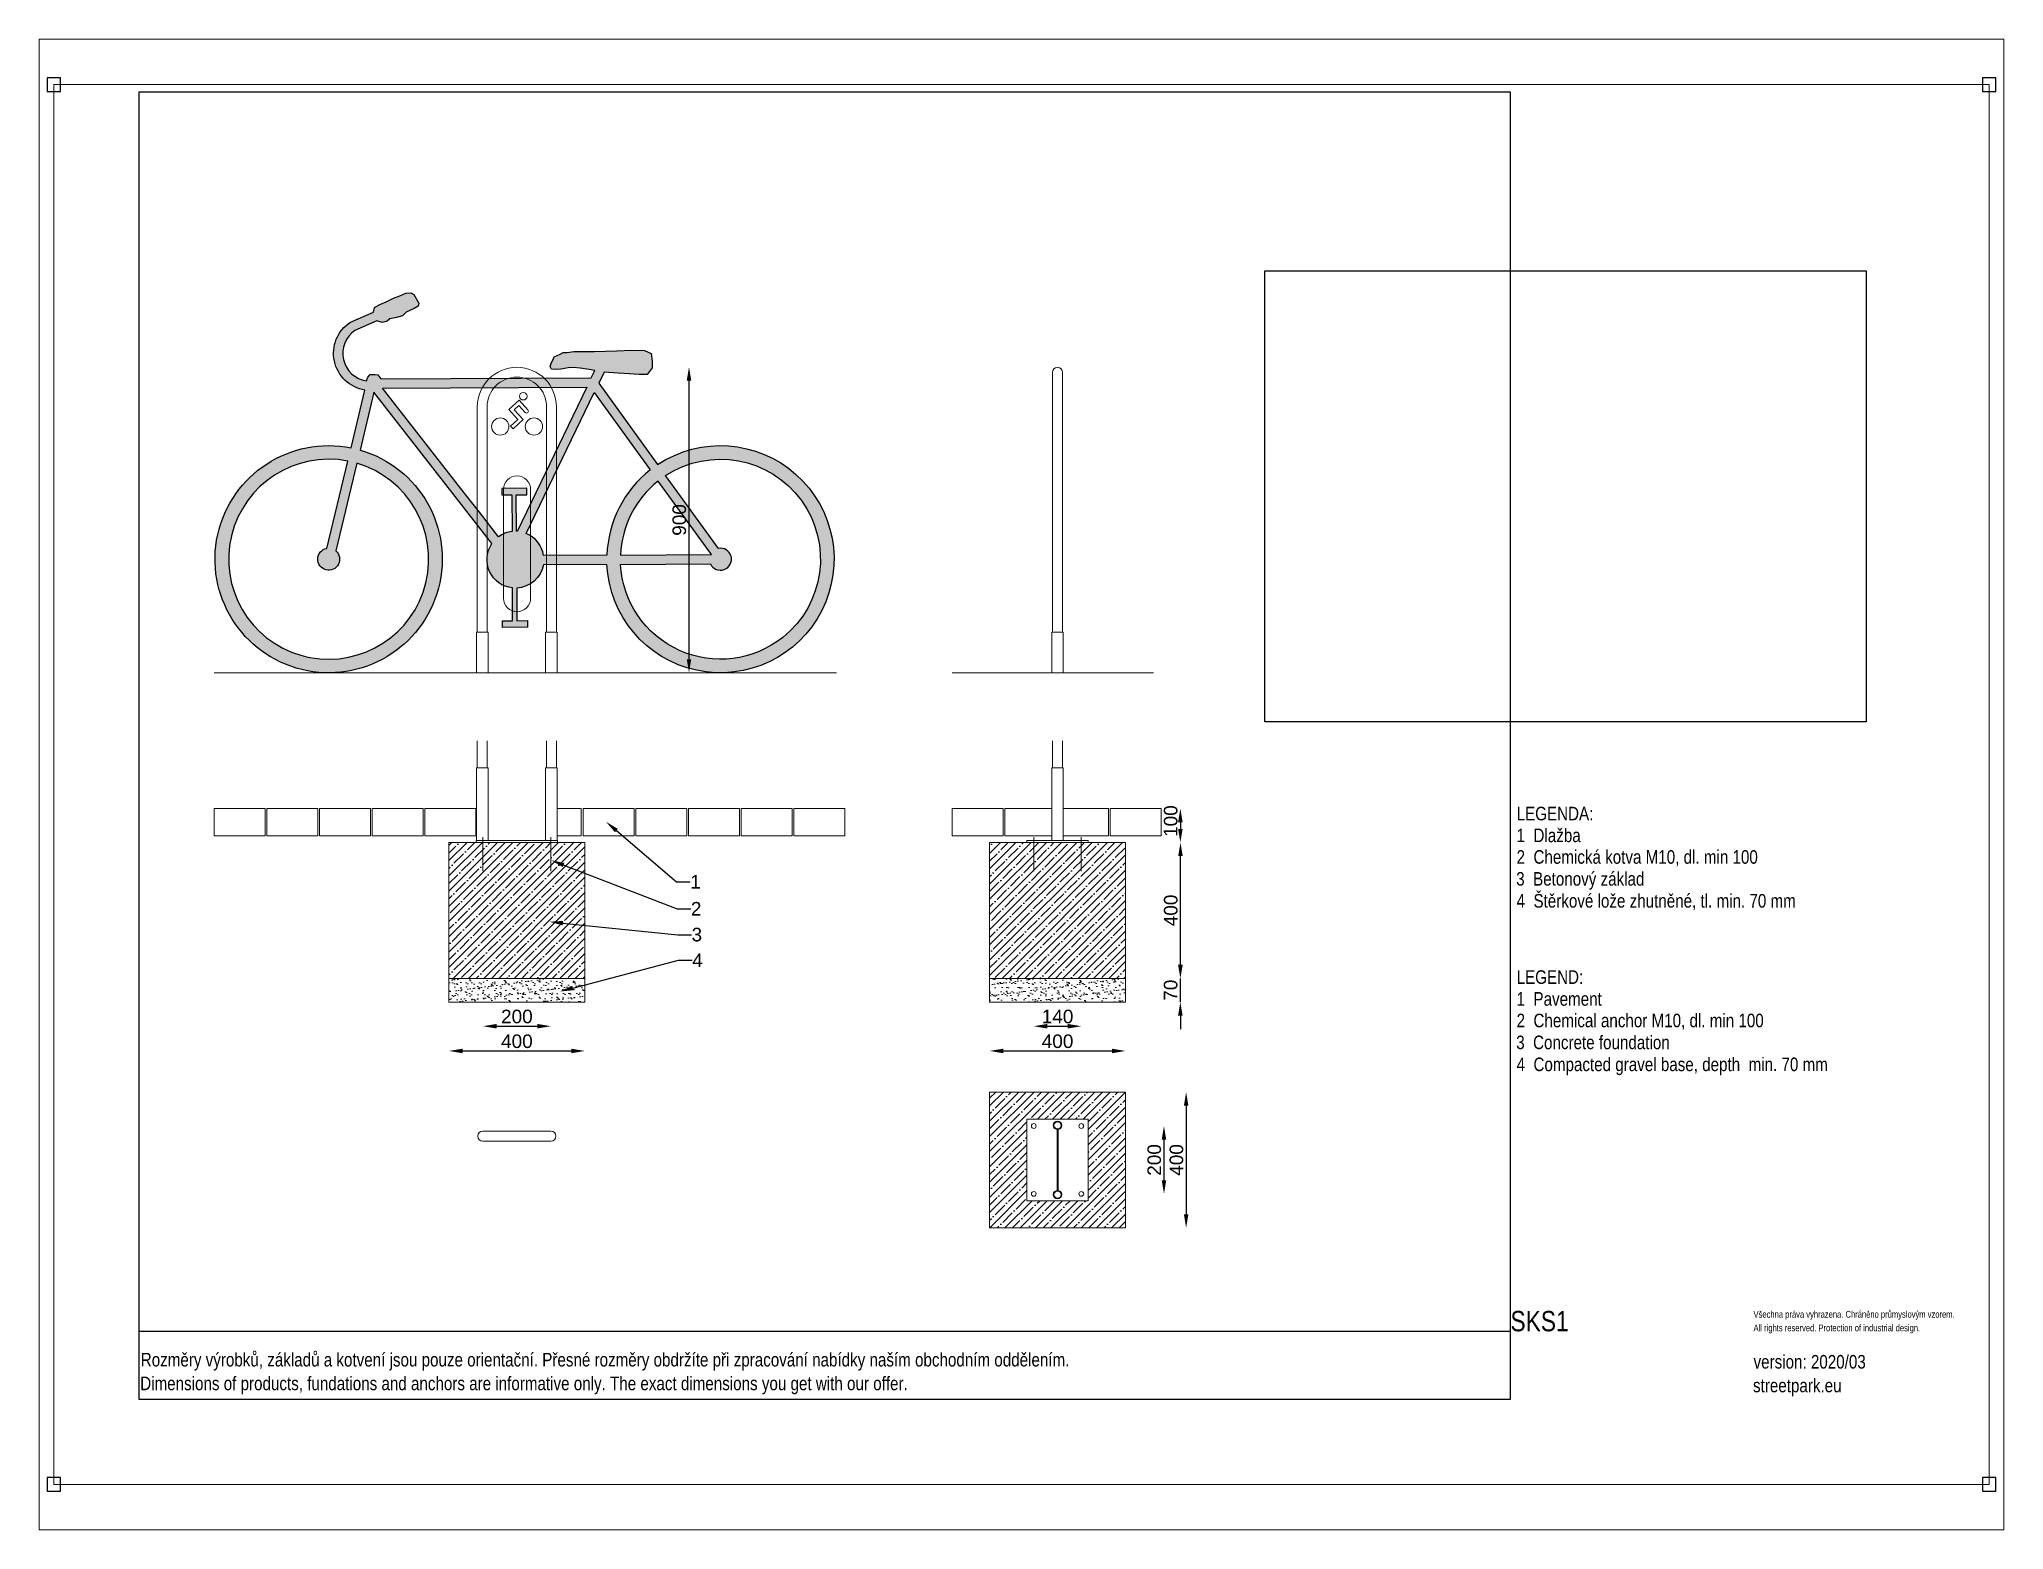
# Paper-space layout 'Rozvržení1' of a CAD drawing. Header units: millimetres. Extents: x 26 to 231, y 20 to 176.
# The model-space entities are those that its viewports show. They can reach past a viewport. Long polylines and large blocks are cut down to what shows.
import ezdxf
from ezdxf import colors
from ezdxf.entities.mleader import LeaderData, LeaderLine
from ezdxf.math import Vec2, Vec3

# ---------------------------------------------------------------- set-up
doc = ezdxf.new("R2010")
doc.units = ezdxf.units.MM
doc.linetypes.add('ACAD_ISO10W100', pattern=[18.5, 12, -3, 0.5, -3])
doc.linetypes.add('INCONTINUOUS', pattern=[200000.001, 200000, -0.001])
for name, color, linetype in [('KOTY', 3, 'INCONTINUOUS'), ('OBRYSOVA', 7, 'Continuous'), ('OSY', 1, 'ACAD_ISO10W100'), ('POSTAVY ATD', 8, 'Continuous'), ('SRAFY', 30, 'Continuous')]:
    doc.layers.add(name, color=color, linetype=linetype)
doc.layers.add('Nekreslit', color=6, linetype='Continuous', plot=False)
doc.styles.add('SEACAD_Arial', font='arial.ttf', dxfattribs={"width": 0.8})
doc.styles.get("Standard").update_dxf_attribs({"font": 'arial.ttf'})
doc.dimstyles.new('PROFI_CSN', dxfattribs={"dimscale": 0, "dimtxt": 3.5, "dimasz": 3, "dimexe": 1, "dimexo": 0, "dimgap": 1.5, "dimtad": 1, "dimlfac": -1, "dimdsep": 46, "dimtxsty": 'Standard', "dimcen": 0, "dimdle": 1, "dimclrd": 256, "dimclre": 256, "dimclrt": 256, "dimadec": 0, "dimazin": 0, "dimtfac": 0.6, "dimtmove": 0, "dimatfit": 1, "dimfxl": 1, "dimtolj": 1, "dimarcsym": 0})
picture_1 = doc.add_image_def('image1.jpg', size_in_pixel=(800, 600))

psp = doc.layouts.new('Rozvržení1')

msp = doc.modelspace()

# ---------------------------------------------------------------- texts
at = {"style": 'SEACAD_Arial', "width": 0.8}
for s, height, p in [('LEGENDA:', 40, (4308.620062416252, 1956.177952311684)), ('1  Dlažba', 40, (4308.620062416252, 1891.921472093403)), ('2  Chemická kotva M10, dl. min 100', 40, (4308.620062416252, 1828.373355836107)), ('3  Betonový základ', 40, (4307.435508482908, 1763.863591275012)), ('4  Štěrkové lože zhutněné, tl. min. 70 mm', 40, (4308.620062416252, 1699.15203143856)), ('LEGEND:', 40, (4308.620062416252, 1474.459940522921)), ('1  Pavement', 40, (4308.620062416252, 1410.20346030464)), ('2  Chemical anchor M10, dl. min 100', 40, (4308.620062416252, 1346.655344047344)), ('3  Concrete foundation', 40, (4307.435508482908, 1282.14557948625)), ('4  Compacted gravel base, depth  min. 70 mm', 40, (4308.620062416252, 1217.434019649797)), ('SKS1', 60, (4290.523373737378, 451.0995227945496)), ('All rights reserved. Protection of industrial design.', 20, (5006.539736065977, 451.0995227945496)), ('Všechna práva vyhrazena. Chráněno průmyslovým vzorem.', 20, (5006.539736065977, 491.0995227945496)), ('Rozměry výrobků, základů a kotvení jsou pouze orientační. Přesné rozměry obdržíte při zpracování nabídky naším obchodním oddělením.', 39.99820820429695, (256.0585751966064, 347.4436869134297)), ('version: 2020/03', 39.99993797590681, (5006.539736065977, 341.2950435743369)), ('Dimensions of products, fundations and anchors are informative only. The exact dimensions you get with our offer.', 39.99820820429695, (254.4430343291388, 277.559876542553)), ('streetpark.eu', 39.99993797590681, (5004.924125332465, 271.408210992302))]:
    msp.add_text(s, height=height, dxfattribs=at).set_placement(p)

# ---------------------------------------------------------------- blocks, each defined once
blk = doc.blocks.new('*D1')
at = {"layer": 'DEFPOINTS', "color": 0, "transparency": 16777216}
for p in [(3156.47192552368, 1490.752611524528), (3318.123273767895, 1490.752611524528), (3156.47192552368, 1420.752611524528)]:
    blk.add_point(p, dxfattribs=at)
at = {"layer": 'KOTY', "color": 7, "lineweight": -2, "transparency": 16777216}
for p, q in [((3318.123273767895, 1530.752611524528), (3318.123273767895, 1570.752611524528)), ((3318.123273767895, 1420.752611524528), (3318.123273767895, 1490.752611524528)), ((3318.123273767895, 1380.752611524528), (3318.123273767895, 1340.752611524528))]:
    blk.add_line(p, q, dxfattribs=at)
at = {"layer": 'KOTY', "color": 7, "transparency": 16777216}
for points in [[(3311.456607101229, 1530.752611524528), (3324.789940434562, 1530.752611524528), (3318.123273767895, 1490.752611524528)], [(3311.456607101229, 1380.752611524528), (3324.789940434562, 1380.752611524528), (3318.123273767895, 1420.752611524528)]]:
    blk.add_solid(points, dxfattribs=at)
at = {"layer": 'KOTY', "color": 7, "lineweight": 13, "transparency": 16777216, "insert": (3289.700354259027, 1455.752611524527), "char_height": 40, "attachment_point": 5, "rotation": 90}
blk.add_mtext('\\A1;70', dxfattribs=at)
blk = doc.blocks.new('A$C6D9C0908')
h = blk.add_hatch(color=9)
edge = h.paths.add_edge_path(flags=16)
edge.add_line((0.5797662458778632, 0.4368549236789931), (0.5792093126426607, 0.5492206691803858))
edge.add_line((0.5792093126426607, 0.5492206691803858), (0.6116596023101692, 0.5493815069182801))
edge.add_line((0.6116596023101692, 0.5493815069182801), (0.611559236776543, 0.5696310544656171))
edge.add_line((0.611559236776543, 0.5696310544656171), (0.5346265274935149, 0.5692497428033221))
edge.add_line((0.5346265274935149, 0.5692497428033221), (0.5347268930923974, 0.5490001950872738))
edge.add_line((0.5347268930923974, 0.5490001950872738), (0.5657187426423889, 0.5491538040400883))
edge.add_line((0.5657187426423889, 0.5491538040400883), (0.5662779087064109, 0.436337570361502))
edge.add_arc((0.5763719036009329, 0.3492602133783281), 0.08766045192734141, 96.61220704954839, 126.5772164029062)
edge.add_line((0.5241345504121, 0.4196563337538919), (0.4650768243111543, 0.4954139222024878))
edge.add_line((0.4650768243111543, 0.4954139222024878), (0.4180492896809938, 0.555739519609233))
edge.add_line((0.4180492896809938, 0.555739519609233), (0.1663967458400748, 0.8785523174312857))
edge.add_line((0.1663967458400748, 0.8785523174312857), (0.7965536467736456, 0.8816756476267074))
edge.add_line((0.7965536467736456, 0.8816756476267074), (0.5821944918749296, 0.4367270773780092))
edge.add_arc((0.5763719036001358, 0.3492602133756972), 0.08766045193025594, 86.19149202146149, 87.78086794365262)
edge = h.paths.add_edge_path(flags=16)
edge.add_arc((3.019355598876672e-12, 0.3506535715733764), 0.3087221941469303, 78.9563822231638, 253.9172492721676)
edge.add_arc((1.843150632119261e-12, 0.3506535715739269), 0.3087221941471334, 253.9172492724057, 259.2222716585527)
edge.add_arc((3.001283249703945e-12, 0.3506535715733931), 0.3087221941468255, 259.2222716583231, 433.6513597298935)
edge.add_line((0.08689956096111473, 0.6468931021295248), (0.02172428525057057, 0.3767313721850769))
edge.add_arc((2.053343606256419e-12, 0.3506535715728085), 0.03394107031801102, -259.99389754581955, 50.20378588387018, ccw=False)
edge.add_line((-0.005897365046166669, 0.3840783728410315), (0.05913765873208376, 0.6536587373361726))
edge = h.paths.add_edge_path(flags=16)
edge.add_line((0.6099381549385043, 0.4302396033690457), (0.8193632406344022, 0.8649464492445986))
edge.add_line((0.8193632406344022, 0.8649464492445986), (0.9922499285862614, 0.6260927665657618))
edge.add_arc((1.209254944930032, 0.3506535715726273), 0.350653571572893, 128.2328391200746, 177.9488520998572)
edge.add_line((0.8588260461981463, 0.3632040373163363), (0.6630670109441326, 0.3622337709050498))
edge.add_arc((0.5763719036011192, 0.3492602133783095), 0.08766045192740136, 8.510916230346785, 67.4858155561655)
edge = h.paths.add_edge_path()
edge.add_line((0.1388699601772032, 1.113680368347786), (0.1413542500233689, 1.127186899948128))
edge.add_line((0.1413542500233689, 1.127186899948128), (0.157530568273728, 1.13711845034959))
edge.add_line((0.157530568273728, 1.13711845034959), (0.1773611243432924, 1.145426216804026))
edge.add_line((0.1773611243432924, 1.145426216804026), (0.1997312917770842, 1.156300630563464))
edge.add_line((0.1997312917770842, 1.156300630563464), (0.219384967885162, 1.163512923428925))
edge.add_line((0.219384967885162, 1.163512923428925), (0.2383039990525049, 1.171816172132594))
edge.add_line((0.2383039990525049, 1.171816172132594), (0.2536130979641484, 1.172804214949792))
edge.add_line((0.2536130979641484, 1.172804214949792), (0.2625686477086902, 1.168287781488516))
edge.add_line((0.2625686477086902, 1.168287781488516), (0.278016088827826, 1.141364285180998))
edge.add_line((0.278016088827826, 1.141364285180998), (0.2762418646968854, 1.131504118330895))
edge.add_line((0.2762418646968854, 1.131504118330895), (0.2636989877348697, 1.124144636765323))
edge.add_line((0.2636989877348697, 1.124144636765323), (0.2395057701243104, 1.113261187181706))
edge.add_line((0.2395057701243104, 1.113261187181706), (0.2278915980842839, 1.102440084649743))
edge.add_line((0.2278915980842839, 1.102440084649743), (0.2089590035961919, 1.096873261718656))
edge.add_line((0.2089590035961919, 1.096873261718656), (0.189291764589484, 1.092397393935244))
edge.add_line((0.189291764589484, 1.092397393935244), (0.1802081617511249, 1.085967222182717))
edge.add_line((0.1802081617511249, 1.085967222182717), (0.1650985470751039, 1.081513944505105))
edge.add_line((0.1650985470751039, 1.081513944505105), (0.1486696368359617, 1.086780866536628))
edge.add_line((0.1486696368359617, 1.086780866536628), (0.08072185482785699, 1.057156287831958))
edge.add_arc((0.1297099201789188, 0.9862647056898076), 0.08617103321567632, 124.6455572951802, 261.1346764512145)
edge.add_line((0.1164298931419125, 0.9011231303734348), (0.1209281292426567, 0.9125216585175622))
edge.add_line((0.1209281292426567, 0.9125216585175622), (0.1277239189175816, 0.9208631938258804))
edge.add_line((0.1277239189175816, 0.9208631938258804), (0.1431070930874512, 0.92093943931377))
edge.add_line((0.1431070930874512, 0.92093943931377), (0.1514163895568572, 0.9195145323949419))
edge.add_line((0.1514163895568572, 0.9195145323949419), (0.1607381110629831, 0.9070989566675962))
edge.add_line((0.1607381110629831, 0.9070989566675962), (0.8103527847465557, 0.9103187274479296))
edge.add_line((0.8103527847465557, 0.9103187274479296), (0.8214598614539455, 0.9333738572524908))
edge.add_line((0.8214598614539455, 0.9333738572524908), (0.8040816482554192, 0.9367279879108992))
edge.add_line((0.8040816482554192, 0.9367279879108992), (0.7758062896895126, 0.9402364998518351))
edge.add_line((0.7758062896895126, 0.9402364998518351), (0.7550117651703658, 0.9425050602465035))
edge.add_line((0.7550117651703658, 0.9425050602465035), (0.7389743507757203, 0.941330974827224))
edge.add_line((0.7389743507757203, 0.941330974827224), (0.7169335295704968, 0.9375730740507606))
edge.add_line((0.7169335295704968, 0.9375730740507606), (0.7010793240270914, 0.9362174639647947))
edge.add_line((0.7010793240270914, 0.9362174639647947), (0.6875824251292215, 0.9374275973414115))
edge.add_line((0.6875824251292215, 0.9374275973414115), (0.6834262020078086, 0.9456435694771699))
edge.add_line((0.6834262020078086, 0.9456435694771699), (0.6874793469022507, 0.9582244302152958))
edge.add_line((0.6874793469022507, 0.9582244302152958), (0.6923654141502311, 0.9655459612140476))
edge.add_line((0.6923654141502311, 0.9655459612140476), (0.6963692841279681, 0.9750925374141843))
edge.add_line((0.6963692841279681, 0.9750925374141843), (0.7143329951886699, 0.9840805589590218))
edge.add_line((0.7143329951886699, 0.9840805589590218), (0.724153051870303, 0.9890549180556718))
edge.add_line((0.724153051870303, 0.9890549180556718), (0.7363674870476871, 0.9891154578072019))
edge.add_line((0.7363674870476871, 0.9891154578072019), (0.7571385023195489, 0.9915900349390085))
edge.add_line((0.7571385023195489, 0.9915900349390085), (0.8196691166806431, 0.991899963679316))
edge.add_line((0.8196691166806431, 0.991899963679316), (0.8894856018843029, 0.9935230343262447))
edge.add_line((0.8894856018843029, 0.9935230343262447), (0.9335907531237808, 0.9962956982299147))
edge.add_line((0.9335907531237808, 0.9962956982299147), (0.975344926853495, 0.995225620261408))
edge.add_line((0.975344926853495, 0.995225620261408), (0.9950826931568599, 0.9854720755733979))
edge.add_line((0.9950826931568599, 0.9854720755733979), (0.9988382002662775, 0.963416316061739))
edge.add_line((0.9988382002662775, 0.963416316061739), (0.9989476080739905, 0.9413424846711678))
edge.add_line((0.9989476080739905, 0.9413424846711678), (0.9830078461936864, 0.9204661365092761))
edge.add_line((0.9830078461936864, 0.9204661365092761), (0.958578976387912, 0.9203450567913478))
edge.add_line((0.958578976387912, 0.9203450567913478), (0.9279399820296703, 0.9225648233873471))
edge.add_line((0.9279399820296703, 0.9225648233873471), (0.8936539839454554, 0.9249489469661967))
edge.add_line((0.8936539839454554, 0.9249489469661967), (0.8498606975522307, 0.9282504864647763))
edge.add_line((0.8498606975522307, 0.9282504864647763), (0.8334591269325529, 0.8942054965054922))
edge.add_line((0.8334591269325529, 0.8942054965054922), (1.015396998872802, 0.6428470417381504))
edge.add_arc((1.209254944930166, 0.3506535715728019), 0.3506535715729246, -177.38089146097218, 123.5625826834565, ccw=False)
edge.add_line((0.8589676712101664, 0.3346300536488798), (0.6626325112233644, 0.333656931519954))
edge.add_arc((0.5763719036009832, 0.3492602133784565), 0.08766045192752706, 272.78709276241455, 349.7468979583306, ccw=False)
edge.add_line((0.5806343723627378, 0.2617034535469429), (0.5811343412071892, 0.1608306946573066))
edge.add_line((0.5811343412071892, 0.1608306946573066), (0.6135846309130102, 0.1609915324570466))
edge.add_line((0.6135846309130102, 0.1609915324570466), (0.6136849967193712, 0.1407419845259028))
edge.add_line((0.6136849967193712, 0.1407419845259028), (0.5367522870947141, 0.1403606728636078))
edge.add_line((0.5367522870947141, 0.1403606728636078), (0.5366519216568122, 0.160610220564422))
edge.add_line((0.5366519216568122, 0.160610220564422), (0.5676437715676457, 0.1607638295481593))
edge.add_line((0.5676437715676457, 0.1607638295481593), (0.5671415690773074, 0.2620870767093493))
edge.add_arc((0.576371903601003, 0.3492602133783372), 0.08766045192747622, 145.5288500972964, 263.9557533382671, ccw=False)
edge.add_line((0.5041036376779857, 0.3988752571917757), (0.1398036836857273, 0.8661889814404731))
edge.add_line((0.1398036836857273, 0.8661889814404731), (0.09674344259917689, 0.6876975354280148))
edge.add_arc((-5.043188089359774e-14, 0.3506535715730791), 0.3506535715731371, -281.3450701042335, 73.9846637575842, ccw=False)
edge.add_line((0.06897967865018018, 0.6944554493898067), (0.1120262329873185, 0.8728901640761251))
edge.add_arc((0.1297099201788713, 0.9862647056897441), 0.114745368005802, 123.16244037180459, 261.1346764109203, ccw=False)
edge.add_line((0.0669425315704757, 1.082320701890239), (0.1388699601772032, 1.113680368347786))
edge = h.paths.add_edge_path(flags=16)
edge.add_arc((1.209254944930332, 0.3506535715728005), 0.3087221941477938, 128.5502149240067, 177.6314762868338)
edge.add_line((0.9007964969872546, 0.3634120609808633), (1.181376457656597, 0.3648027365786675))
edge.add_line((1.181376457656597, 0.3648027365786675), (1.016859184751297, 0.5920935529854887))
edge = h.paths.add_edge_path(flags=16)
edge.add_arc((1.209254944929982, 0.3506535715728456), 0.3087221941474646, -51.44978507363379, 123.2452068527513, ccw=False)
edge.add_arc((1.209254944929975, 0.3506535715728339), 0.3087221941474596, 182.9364843753495, 308.5502149263685, ccw=False)
edge.add_line((0.9009381220053001, 0.3348380772442852), (1.178538587796197, 0.3362139850567019))
edge.add_arc((1.209254944929977, 0.3506535715729015), 0.03394107031796046, 205.17795300596, 461.0037385210765)
edge.add_line((1.202776509465593, 0.3839706261885567), (1.040006255034768, 0.6088478281471907))
at = {"color": 9}
for points in [[(0.1388699601772032, 1.113680368347786), (0.1413542500233689, 1.127186899948128), (0.157530568273728, 1.13711845034959), (0.1773611243432924, 1.145426216804026), (0.1997312917770842, 1.156300630563464), (0.219384967885162, 1.163512923428925), (0.2383039990525049, 1.171816172132594), (0.2536130979641484, 1.172804214949792), (0.2625686477086902, 1.168287781488516), (0.278016088827826, 1.141364285180998), (0.2762418646968854, 1.131504118330895), (0.2636989877348697, 1.124144636765323), (0.2395057701243104, 1.113261187181706), (0.2278915980842839, 1.102440084649743), (0.2089590035961919, 1.096873261718656), (0.189291764589484, 1.092397393935244), (0.1802081617511249, 1.085967222182717), (0.1650985470751039, 1.081513944505105), (0.1486696368359617, 1.086780866536628), (0.08072185482785699, 1.057156287831958, 0.6776181553820131), (0.1164298931419125, 0.9011231303734348), (0.1209281292426567, 0.9125216585175622), (0.1277239189175816, 0.9208631938258804), (0.1431070930874512, 0.92093943931377), (0.1514163895568572, 0.9195145323949419), (0.1607381110629831, 0.9070989566675962), (0.8103527847465557, 0.9103187274479296), (0.8214598614539455, 0.9333738572524908), (0.8040816482554192, 0.9367279879108992), (0.7758062896895126, 0.9402364998518351), (0.7550117651703658, 0.9425050602465035), (0.7389743507757203, 0.941330974827224), (0.7169335295704968, 0.9375730740507606), (0.7010793240270914, 0.9362174639647947), (0.6875824251292215, 0.9374275973414115), (0.6834262020078086, 0.9456435694771699), (0.6874793469022507, 0.9582244302152958), (0.6923654141502311, 0.9655459612140476), (0.6963692841279681, 0.9750925374141843), (0.7143329951886699, 0.9840805589590218), (0.724153051870303, 0.9890549180556718), (0.7363674870476871, 0.9891154578072019), (0.7571385023195489, 0.9915900349390085), (0.8196691166806431, 0.991899963679316), (0.8894856018843029, 0.9935230343262447), (0.9335907531237808, 0.9962956982299147), (0.975344926853495, 0.995225620261408), (0.9950826931568599, 0.9854720755733979), (0.9988382002662775, 0.963416316061739), (0.9989476080739905, 0.9413424846711678), (0.9830078461936864, 0.9204661365092761), (0.958578976387912, 0.9203450567913478), (0.9279399820296703, 0.9225648233873471), (0.8936539839454554, 0.9249489469661967), (0.8498606975522307, 0.9282504864647763), (0.8334591269325529, 0.8942054965054922), (1.015396998872802, 0.6428470417381504, -3.794464740971675), (0.8589676712101664, 0.3346300536488798), (0.6626325112233644, 0.333656931519954, -0.3490188743317039), (0.5806343723627378, 0.2617034535469429), (0.5811343412071892, 0.1608306946573066), (0.6135846309130102, 0.1609915324570466), (0.6136849967193712, 0.1407419845259028), (0.5367522870947141, 0.1403606728636078), (0.5366519216568122, 0.160610220564422), (0.5676437715676457, 0.1607638295481593), (0.5671415690773074, 0.2620870767093493, -0.5682343454790882), (0.5041036376779857, 0.3988752571917757), (0.1398036836857273, 0.8661889814404731), (0.09674344259917689, 0.6876975354280148, -49.06602472306487), (0.06897967865018018, 0.6944554493898067), (0.1120262329873185, 0.8728901640761251, -0.687102607738905), (0.0669425315704757, 1.082320701890239)], [(0.5797662458778632, 0.4368549236789931), (0.5792093126426607, 0.5492206691803858), (0.6116596023101692, 0.5493815069182801), (0.611559236776543, 0.5696310544656171), (0.5346265274935149, 0.5692497428033221), (0.5347268930923974, 0.5490001950872738), (0.5657187426423889, 0.5491538040400883), (0.5662779087064109, 0.436337570361502, 0.1314971789805197), (0.5241345504121, 0.4196563337538919), (0.4650768243111543, 0.4954139222024878), (0.4180492896809938, 0.555739519609233), (0.1663967458400748, 0.8785523174312857), (0.7965536467736456, 0.8816756476267074), (0.5821944918749296, 0.4367270773780092, 0.00693507190160578)], [(0.6099381549385043, 0.4302396033690457), (0.8193632406344022, 0.8649464492445986), (0.9922499285862614, 0.6260927665657618, 0.2203949906049691), (0.8588260461981463, 0.3632040373163363), (0.6630670109441326, 0.3622337709050498, 0.2631609178845066)], [(0.05913765873208376, 0.6536587373361726, 0.9569645697085161), (-0.08552388680050171, 0.05401396203865261, 0.02315166197885113), (-0.057730887254138, 0.04737723254356752, 0.9525291782565551), (0.08689956096111473, 0.6468931021295248), (0.02172428525057057, 0.3767313721850769, -4.529192985199039), (-0.005897365046166669, 0.3840783728410315)], [(1.040006255034768, 0.6088478281471907, -0.9547445373557579), (1.401650705118755, 0.1092135901683378, -0.6104848430680058), (0.9009381220053001, 0.3348380772442852), (1.178538587796197, 0.3362139850567019, 2.046354347596624), (1.202776509465593, 0.3839706261885567)], [(1.016859184751297, 0.5920935529854887, 0.2174925967270088), (0.9007964969872546, 0.3634120609808633), (1.181376457656597, 0.3648027365786675)]]:
    blk.add_lwpolyline(points, format="xyb", close=True, dxfattribs=at)
blk = doc.blocks.new('*D24')
at = {"layer": 'DEFPOINTS', "color": 0, "transparency": 16777216}
for p in [(1163.910897568167, 1490.752611524535), (1563.910897568174, 1490.752611524535), (1563.910897568174, 1276.84885672655)]:
    blk.add_point(p, dxfattribs=at)
at = {"layer": 'KOTY', "color": 7, "lineweight": -2, "transparency": 16777216}
blk.add_line((1203.910897568167, 1276.84885672655), (1523.910897568174, 1276.84885672655), dxfattribs=at)
at = {"layer": 'KOTY', "color": 7, "transparency": 16777216}
for points in [[(1203.910897568167, 1283.515523393216), (1203.910897568167, 1270.182190059883), (1163.910897568167, 1276.84885672655)], [(1523.910897568174, 1283.515523393216), (1523.910897568174, 1270.182190059883), (1563.910897568174, 1276.84885672655)]]:
    blk.add_solid(points, dxfattribs=at)
at = {"layer": 'KOTY', "color": 7, "lineweight": 15, "transparency": 16777216, "insert": (1363.91089756817, 1305.271776235417), "char_height": 40, "attachment_point": 5}
blk.add_mtext('\\A1;400', dxfattribs=at)
blk = doc.blocks.new('*D25')
at = {"layer": 'DEFPOINTS', "color": 0, "transparency": 16777216}
for p in [(1363.910897568167, 3291.312505641634), (1870.89817993912, 3291.312505641634), (1478.41089756816, 2390.812505641637)]:
    blk.add_point(p, dxfattribs=at)
at = {"layer": 'KOTY', "color": 7, "lineweight": -2, "transparency": 16777216}
blk.add_line((1870.89817993912, 2430.812505641637), (1870.89817993912, 3251.312505641634), dxfattribs=at)
at = {"layer": 'KOTY', "color": 7, "transparency": 16777216}
for points in [[(1864.231513272453, 3251.312505641634), (1877.564846605787, 3251.312505641634), (1870.89817993912, 3291.312505641634)], [(1864.231513272453, 2430.812505641637), (1877.564846605787, 2430.812505641637), (1870.89817993912, 2390.812505641637)]]:
    blk.add_solid(points, dxfattribs=at)
at = {"layer": 'KOTY', "color": 7, "lineweight": 15, "transparency": 16777216, "insert": (1842.475260430253, 2841.062505641634), "char_height": 40, "attachment_point": 5, "rotation": 90}
blk.add_mtext('\\A1;900', dxfattribs=at)
blk = doc.blocks.new('*D26')
at = {"layer": 'DEFPOINTS', "color": 0, "transparency": 16777216}
for p in [(3156.47192552368, 1890.812505641633), (3318.499887538347, 1890.812505641633), (3156.47192552368, 1490.752611524528)]:
    blk.add_point(p, dxfattribs=at)
at = {"layer": 'KOTY', "color": 7, "lineweight": -2, "transparency": 16777216}
blk.add_line((3318.499887538347, 1530.752611524528), (3318.499887538347, 1850.812505641633), dxfattribs=at)
at = {"layer": 'KOTY', "color": 7, "transparency": 16777216}
for points in [[(3311.83322087168, 1850.812505641633), (3325.166554205013, 1850.812505641633), (3318.499887538347, 1890.812505641633)], [(3311.83322087168, 1530.752611524528), (3325.166554205013, 1530.752611524528), (3318.499887538347, 1490.752611524528)]]:
    blk.add_solid(points, dxfattribs=at)
at = {"layer": 'KOTY', "color": 7, "lineweight": 15, "transparency": 16777216, "insert": (3290.076968029478, 1690.782558583079), "char_height": 40, "attachment_point": 5, "rotation": 90}
blk.add_mtext('\\A1;400', dxfattribs=at)
blk = doc.blocks.new('*D27')
at = {"layer": 'DEFPOINTS', "color": 0, "transparency": 16777216}
for p in [(3156.47192552368, 1155.785728375559), (3156.47192552368, 755.7857283755586), (3335.249656116975, 755.7857283755587)]:
    blk.add_point(p, dxfattribs=at)
at = {"layer": 'KOTY', "color": 7, "lineweight": -2, "transparency": 16777216}
blk.add_line((3335.249656116974, 1115.785728375559), (3335.249656116975, 795.7857283755588), dxfattribs=at)
at = {"layer": 'KOTY', "color": 7, "transparency": 16777216}
for points in [[(3328.582989450308, 1115.785728375559), (3341.916322783641, 1115.785728375559), (3335.249656116974, 1155.785728375559)], [(3328.582989450308, 795.7857283755588), (3341.916322783641, 795.7857283755588), (3335.249656116975, 755.7857283755587)]]:
    blk.add_solid(points, dxfattribs=at)
at = {"layer": 'KOTY', "color": 7, "lineweight": 15, "transparency": 16777216, "insert": (3306.826736608106, 955.7857283755577), "char_height": 40, "attachment_point": 5, "rotation": 90}
blk.add_mtext('\\A1;400', dxfattribs=at)
blk = doc.blocks.new('*D28')
at = {"layer": 'DEFPOINTS', "color": 0, "transparency": 16777216}
for p in [(2756.471925523671, 1490.752611524527), (3156.471925523678, 1490.752611524527), (3156.471925523678, 1276.848856726542)]:
    blk.add_point(p, dxfattribs=at)
at = {"layer": 'KOTY', "color": 7, "lineweight": -2, "transparency": 16777216}
blk.add_line((2796.471925523671, 1276.848856726542), (3116.471925523678, 1276.848856726542), dxfattribs=at)
at = {"layer": 'KOTY', "color": 7, "transparency": 16777216}
for points in [[(2796.471925523671, 1283.515523393209), (2796.471925523671, 1270.182190059876), (2756.471925523671, 1276.848856726542)], [(3116.471925523678, 1283.515523393209), (3116.471925523678, 1270.182190059876), (3156.471925523678, 1276.848856726542)]]:
    blk.add_solid(points, dxfattribs=at)
at = {"layer": 'KOTY', "color": 7, "lineweight": 15, "transparency": 16777216, "insert": (2956.471925523674, 1305.27177623541), "char_height": 40, "attachment_point": 5}
blk.add_mtext('\\A1;400', dxfattribs=at)
blk = doc.blocks.new('*D29')
at = {"layer": 'DEFPOINTS', "color": 0, "transparency": 16777216}
for p in [(1263.910897568145, 1806.434772238816), (1463.910897568167, 1806.434772238827), (1463.910897568167, 1349.745526539458)]:
    blk.add_point(p, dxfattribs=at)
at = {"layer": 'KOTY', "color": 7, "lineweight": -2, "transparency": 16777216}
blk.add_line((1303.910897568145, 1349.745526539458), (1423.910897568167, 1349.745526539458), dxfattribs=at)
at = {"layer": 'KOTY', "color": 7, "transparency": 16777216}
for points in [[(1303.910897568145, 1356.412193206124), (1303.910897568145, 1343.078859872791), (1263.910897568145, 1349.745526539458)], [(1423.910897568167, 1356.412193206124), (1423.910897568167, 1343.078859872791), (1463.910897568167, 1349.745526539458)]]:
    blk.add_solid(points, dxfattribs=at)
at = {"layer": 'KOTY', "color": 7, "lineweight": 15, "transparency": 16777216, "insert": (1363.910897568156, 1378.168446048325), "char_height": 40, "attachment_point": 5}
blk.add_mtext('\\A1;200', dxfattribs=at)
blk = doc.blocks.new('*D30')
at = {"layer": 'DEFPOINTS', "color": 0, "transparency": 16777216}
for p in [(2886.471925523649, 1806.434772238812), (3026.471925523671, 1806.434772238823), (3026.471925523671, 1349.74552653945)]:
    blk.add_point(p, dxfattribs=at)
at = {"layer": 'KOTY', "color": 7, "lineweight": -2, "transparency": 16777216}
blk.add_line((2926.471925523649, 1349.74552653945), (2986.471925523671, 1349.74552653945), dxfattribs=at)
at = {"layer": 'KOTY', "color": 7, "transparency": 16777216}
for points in [[(2926.471925523649, 1356.412193206117), (2926.471925523649, 1343.078859872784), (2886.471925523649, 1349.74552653945)], [(2986.471925523671, 1356.412193206117), (2986.471925523671, 1343.078859872784), (3026.471925523671, 1349.74552653945)]]:
    blk.add_solid(points, dxfattribs=at)
at = {"layer": 'KOTY', "color": 7, "lineweight": 15, "transparency": 16777216, "insert": (2956.47192552366, 1378.168446048318), "char_height": 40, "attachment_point": 5}
blk.add_mtext('\\A1;140', dxfattribs=at)
blk = doc.blocks.new('*D31')
at = {"layer": 'DEFPOINTS', "color": 0, "transparency": 16777216}
for p in [(3026.471925523671, 1055.785728375559), (3026.471925523671, 855.7857283755588), (3269.910664766015, 855.7857283755588)]:
    blk.add_point(p, dxfattribs=at)
at = {"layer": 'KOTY', "color": 7, "lineweight": -2, "transparency": 16777216}
blk.add_line((3269.910664766015, 1015.785728375559), (3269.910664766015, 895.7857283755588), dxfattribs=at)
at = {"layer": 'KOTY', "color": 7, "transparency": 16777216}
for points in [[(3263.243998099348, 1015.785728375559), (3276.577331432681, 1015.785728375559), (3269.910664766014, 1055.785728375559)], [(3263.243998099348, 895.7857283755588), (3276.577331432681, 895.7857283755588), (3269.910664766015, 855.7857283755588)]]:
    blk.add_solid(points, dxfattribs=at)
at = {"layer": 'KOTY', "color": 7, "lineweight": 15, "transparency": 16777216, "insert": (3241.487745257146, 955.7857283755577), "char_height": 40, "attachment_point": 5, "rotation": 90}
blk.add_mtext('\\A1;200', dxfattribs=at)
blk = doc.blocks.new('*D32')
at = {"layer": 'DEFPOINTS', "color": 0, "transparency": 16777216}
for p in [(2973.471925523664, 1990.812505641637), (3156.47192552368, 1890.812505641633), (3318.200565067135, 1890.812505641633)]:
    blk.add_point(p, dxfattribs=at)
at = {"layer": 'KOTY', "color": 7, "lineweight": -2, "transparency": 16777216}
blk.add_line((3318.200565067135, 1950.812505641637), (3318.200565067135, 1930.812505641633), dxfattribs=at)
at = {"layer": 'KOTY', "color": 7, "transparency": 16777216}
for points in [[(3311.533898400468, 1950.812505641637), (3324.867231733801, 1950.812505641637), (3318.200565067135, 1990.812505641637)], [(3311.533898400468, 1930.812505641633), (3324.867231733801, 1930.812505641633), (3318.200565067135, 1890.812505641633)]]:
    blk.add_solid(points, dxfattribs=at)
at = {"layer": 'KOTY', "color": 7, "lineweight": 15, "transparency": 16777216, "insert": (3289.777645558267, 1953.928375827018), "char_height": 40, "attachment_point": 5, "rotation": 90}
blk.add_mtext('\\A1;100', dxfattribs=at)

# ---------------------------------------------------------------- dimensions: what is measured, and where the dimension line sits
at = {"layer": 'KOTY', "lineweight": 15}
for base, p1, p2, picture, middle in [((1870.89817993912, 3291.312505641634), (1478.410897568159, 2390.812505641636), (1363.910897568167, 3291.312505641632), '*D25', (1842.475260430253, 2841.062505641634)), ((3335.249656116975, 755.7857283755587), (3156.471925523678, 1155.785728375558), (3156.471925523678, 755.7857283755584), '*D27', (3306.826736608106, 955.7857283755577)), ((3269.910664766015, 855.7857283755588), (3026.471925523671, 1055.785728375558), (3026.471925523671, 855.7857283755584), '*D31', (3241.487745257146, 955.7857283755577))]:
    dim = msp.add_linear_dim(base=base, p1=p1, p2=p2, angle=90, dimstyle='PROFI_CSN', override={"dimscale": 1, "dimtxt": 40, "dimasz": 40, "dimgap": 8, "dimdec": 0, "dimlfac": 1, "dimrnd": 10, "dimse1": 1, "dimse2": 1, "dimclrd": 7, "dimclre": 3, "dimclrt": 7, "dimtdec": 0}, dxfattribs=at)
    dim.commit()
    dim.dimension.update_dxf_attribs({"geometry": picture, "text_midpoint": middle})
for base, p1, picture, middle in [((3318.200565067135, 1890.812505641633), (2973.471925523663, 1990.812505641636), '*D32', (3318.200565067134, 1953.928375827018)), ((3318.499887538347, 1890.812505641633), (3156.471925523678, 1490.752611524527), '*D26', (3318.499887538346, 1690.782558583079))]:
    dim = msp.add_linear_dim(base=base, p1=p1, p2=(3156.471925523678, 1890.812505641632), angle=90, dimstyle='PROFI_CSN', override={"dimscale": 1, "dimtxt": 40, "dimasz": 40, "dimgap": 8, "dimdec": 0, "dimlfac": 1, "dimrnd": 10, "dimse1": 1, "dimse2": 1, "dimclrd": 7, "dimclre": 3, "dimclrt": 7, "dimtdec": 0}, dxfattribs=at)
    dim.commit()
    dim.dimension.update_dxf_attribs({"geometry": picture, "text_midpoint": middle, "dimtype": 160})
for base, p1, p2, picture, middle in [((1463.910897568167, 1349.745526539458), (1263.910897568145, 1806.434772238816), (1463.910897568167, 1806.434772238827), '*D29', (1363.910897568156, 1349.745526539458)), ((3026.471925523671, 1349.74552653945), (2886.471925523649, 1806.434772238812), (3026.471925523671, 1806.434772238823), '*D30', (2956.47192552366, 1349.74552653945)), ((1563.910897568174, 1276.84885672655), (1163.910897568167, 1490.752611524535), (1563.910897568174, 1490.752611524535), '*D24', (1363.91089756817, 1276.84885672655)), ((3156.471925523678, 1276.848856726542), (2756.471925523671, 1490.752611524527), (3156.471925523678, 1490.752611524527), '*D28', (2956.471925523674, 1276.848856726542))]:
    dim = msp.add_linear_dim(base=base, p1=p1, p2=p2, dimstyle='PROFI_CSN', override={"dimscale": 1, "dimtxt": 40, "dimasz": 40, "dimgap": 8, "dimdec": 0, "dimlfac": 1, "dimrnd": 10, "dimse1": 1, "dimse2": 1, "dimclrd": 7, "dimclre": 3, "dimclrt": 7, "dimtdec": 0}, dxfattribs=at)
    dim.commit()
    dim.dimension.update_dxf_attribs({"geometry": picture, "text_midpoint": middle, "dimtype": 160})
at = {"layer": 'KOTY', "lineweight": 13}
dim = msp.add_linear_dim(base=(3318.123273767895, 1490.752611524528), p1=(3156.471925523678, 1420.752611524527), p2=(3156.471925523678, 1490.752611524527), angle=90, dimstyle='PROFI_CSN', override={"dimscale": 1, "dimtxt": 40, "dimasz": 40, "dimgap": 8, "dimdec": 0, "dimlfac": 1, "dimrnd": 10, "dimse1": 1, "dimse2": 1, "dimclrd": 7, "dimclre": 3, "dimclrt": 7, "dimtdec": 0}, dxfattribs=at)
dim.commit()
dim.dimension.update_dxf_attribs({"geometry": '*D1', "text_midpoint": (3318.123273767895, 1455.752611524527), "dimtype": 160})

# ---------------------------------------------------------------- hatches: boundary and pattern name
at = {"transparency": 33554508}
h = msp.add_hatch(dxfattribs=at)
h.set_pattern_fill('ANSI35', color=9, scale=5)
h.set_pattern_definition([(45, (0, 0), (-22.45064030267288, 22.45064030267288), []), (45, (22.45065, 0), (-22.45064030267288, 22.45064030267288), [39.6875, -7.9375, 0, -7.9375])])
h.paths.add_polyline_path([(1563.910897568174, 1890.812505641636), (1483.910897568167, 1890.812505641632), (1243.910897568167, 1890.812505641632), (1163.910897568174, 1890.812505641636), (1163.910897568167, 1490.752611524535), (1563.910897568174, 1490.752611524535)])
h.paths.add_polyline_path([(3156.471925523678, 1890.812505641632), (3046.471925523671, 1890.812505641628), (2866.471925523671, 1890.812505641636), (2756.471925523678, 1890.812505641632), (2756.471925523671, 1490.752611524527), (3156.471925523678, 1490.752611524527)])
h = msp.add_hatch(dxfattribs=at)
h.set_pattern_fill('ANSI35', color=9, scale=5)
h.set_pattern_definition([(45, (0, -70), (-22.45064030267288, 22.45064030267288), []), (45, (22.45065, -70), (-22.45064030267288, 22.45064030267288), [39.6875, -7.9375, 0, -7.9375])])
h.paths.add_polyline_path([(3156.471925523678, 1155.785728375558), (2756.471925523671, 1155.785728375558), (2756.471925523671, 755.7857283755584), (3156.471925523678, 755.7857283755584)])
h.paths.add_polyline_path([(3046.471925523671, 1075.785728375558), (3046.471925523671, 835.7857283755584), (2866.471925523671, 835.7857283755584), (2866.471925523671, 1075.785728375558)], flags=16)
h.paths.add_polyline_path([(3033.471925523671, 1055.785728375558, -1), (3019.471925523671, 1055.785728375558, -1)], flags=0)
h.paths.add_polyline_path([(2893.471925523671, 1055.785728375558, -1), (2879.471925523671, 1055.785728375558, -1)], flags=0)
h.paths.add_polyline_path([(3033.471925523671, 855.7857283755584, -1), (3019.471925523671, 855.7857283755584, -1)], flags=0)
h.paths.add_polyline_path([(2893.471925523671, 855.7857283755584, -1), (2879.471925523671, 855.7857283755584, -1)], flags=0)
at = {"layer": 'SRAFY', "lineweight": 15}
h = msp.add_hatch(dxfattribs=at)
h.set_pattern_fill('AR-SAND', color=9, scale=0.5, style=0)
h.set_pattern_definition([(37.50000000000001, (-480.9530126975515, -211.9193509330653), (-0.8000156479920228, 24.47066186646712), [0, -19.304, 0, -21.59, 0, -20.6375]), (7.499999999999999, (-480.9530126975515, -211.9193509330653), (22.47616415690013, 35.84125502841771), [0, -10.414, 0, -17.399, 0, -6.6675]), (327.5, (-496.5740126975516, -211.9193509330653), (39.5496185120729, 0.0718592339272881), [0, -6.35, 0, -22.86, 0, -29.845]), (317.5, (-496.5740126975516, -211.9193509330653), (38.17782262361486, 11.14646616286081), [0, -3.175, 0, -14.986, 0, -17.145])])
h.paths.add_polyline_path([(1163.910897568167, 1490.752611524535), (1163.910897568167, 1420.752611524535), (1563.910897568167, 1420.752611524535), (1563.910897568167, 1490.752611524535)])
h = msp.add_hatch(dxfattribs=at)
h.set_pattern_fill('AR-SAND', color=9, scale=0.5, style=0)
h.set_pattern_definition([(37.50000000000001, (459.608015257938, -211.9193509330726), (-0.8000156479920228, 24.47066186646712), [0, -19.304, 0, -21.59, 0, -20.6375]), (7.499999999999999, (459.608015257938, -211.9193509330726), (22.47616415690013, 35.84125502841771), [0, -10.414, 0, -17.399, 0, -6.6675]), (327.5, (443.9870152579379, -211.9193509330726), (39.5496185120729, 0.0718592339272881), [0, -6.35, 0, -22.86, 0, -29.845]), (317.5, (443.9870152579379, -211.9193509330726), (38.17782262361486, 11.14646616286081), [0, -3.175, 0, -14.986, 0, -17.145])])
h.paths.add_polyline_path([(2756.471925523671, 1490.752611524527), (2756.471925523671, 1420.752611524527), (3156.471925523671, 1420.752611524527), (3156.471925523671, 1490.752611524527)])

# ---------------------------------------------------------------- linework, layer by layer
at = {"layer": 'Nekreslit'}
msp.add_line((250.6303277645566, 451.0995227945496), (4290.630327764571, 451.0995227945496), dxfattribs=at)
at = {"layer": 'Nekreslit', "color": 4, "lineweight": 15}
msp.add_lwpolyline([(5700.555520497554, -0.02614733787049772), (-0.007565265754237771, -0.02614733787049772), (-0.007565265754237771, 4123.579318318974), (5700.555520497554, 4123.579318318974)], close=True, dxfattribs=at)
at = {"layer": 'Nekreslit'}
msp.add_lwpolyline([(250.6303277645566, 251.0995227945496), (4290.630327764571, 251.0995227945496), (4290.630327764571, 4101.09952279455), (250.6303277645566, 4101.09952279455)], close=True, dxfattribs=at)
at = {"layer": 'OBRYSOVA', "lineweight": 15}
for p, q in [((2941.471925523663, 3275.812505641632), (2941.471925523663, 2510.812505641632)), ((2971.471925523663, 3275.812505641632), (2971.471925523663, 2510.812505641632)), ((1247.410897568159, 3174.312505641632), (1247.410897568159, 2510.812505641632)), ((1276.410897568159, 3174.312505641632), (1276.410897568159, 2510.812505641632)), ((1451.410897568159, 3174.312505641632), (1451.410897568159, 2510.812505641632)), ((1480.410897568159, 3174.312505641632), (1480.410897568159, 2510.812505641632)), ((1324.359194649951, 2930.812505641632), (1324.359194649951, 2610.812505641632)), ((1404.359194649951, 2930.812505641632), (1404.359194649951, 2610.812505641632)), ((1245.410897568159, 2510.812505641632), (1279.410897568159, 2510.812505641632)), ((1245.410897568159, 2510.812505641632), (1245.410897568159, 2390.812505641632)), ((1279.410897568159, 2510.812505641632), (1279.410897568159, 2390.812505641632)), ((1448.410897568159, 2510.812505641632), (1482.410897568159, 2510.812505641632)), ((1448.410897568159, 2510.812505641632), (1448.410897568159, 2390.812505641632)), ((1482.410897568159, 2510.812505641632), (1482.410897568159, 2390.812505641632)), ((2939.471925523663, 2510.812505641632), (2973.471925523663, 2510.812505641632)), ((2939.471925523663, 2510.812505641632), (2939.471925523663, 2390.812505641632)), ((2973.471925523663, 2510.812505641632), (2973.471925523663, 2390.812505641632)), ((1245.410897568159, 2390.812505641632), (1482.410897568159, 2390.812505641632)), ((2973.471925523663, 2390.812505641632), (2939.471925523663, 2390.812505641632)), ((1247.410897568167, 2190.812505641632), (1247.410897568159, 2110.812505641632)), ((1276.410897568167, 2190.812505641632), (1276.410897568159, 2110.812505641632)), ((1451.410897568174, 2190.812505641632), (1451.410897568159, 2110.812505641632)), ((1480.410897568174, 2190.812505641632), (1480.410897568159, 2110.812505641632)), ((2941.471925523656, 2190.812505641636), (2941.471925523663, 2110.812505641632)), ((2971.471925523656, 2190.812505641636), (2971.471925523663, 2110.812505641632)), ((1245.410897568159, 2110.812505641632), (1279.410897568159, 2110.812505641632)), ((1245.410897568159, 2110.812505641632), (1245.410897568159, 1896.812505641632)), ((1279.410897568159, 2110.812505641632), (1279.410897568159, 1896.812505641632)), ((1448.410897568159, 2110.812505641632), (1482.410897568159, 2110.812505641632)), ((1448.410897568159, 2110.812505641632), (1448.410897568159, 1896.812505641632)), ((1482.410897568159, 2110.812505641632), (1482.410897568159, 1896.812505641632)), ((2939.471925523663, 2110.812505641632), (2973.471925523663, 2110.812505641632)), ((2939.471925523663, 2110.812505641632), (2939.471925523663, 1896.812505641628)), ((2973.471925523663, 2110.812505641632), (2973.471925523663, 1896.812505641628)), ((2954.971925523671, 866.195402021549), (2954.971925523663, 1045.376054729568)), ((2957.971925523671, 866.195402021549), (2957.971925523678, 1045.376054729568)), ((1263.910897568167, 1040.785728375558), (1463.910897568167, 1040.785728375558)), ((1263.910897568167, 1010.785728375558), (1463.910897568167, 1010.785728375558))]:
    msp.add_line(p, q, dxfattribs=at)
at = {"layer": 'OBRYSOVA'}
for points in [[(-20.00756526575424, 4103.579318318978), (19.99243473424576, 4103.579318318978), (19.99243473424576, 4143.579318318978), (-20.00756526575424, 4143.579318318978)], [(5680.555520497554, 4103.579318318978), (5720.555520497554, 4103.579318318978), (5720.555520497554, 4143.579318318978), (5680.555520497554, 4143.579318318978)], [(5680.555520497554, 4103.579318318978), (5720.555520497554, 4103.579318318978), (5720.555520497554, 4143.579318318978), (5680.555520497554, 4143.579318318978)], [(-20.00756526575424, -20.02614733786686), (19.99243473424576, -20.02614733786686), (19.99243473424576, 19.97385266213314), (-20.00756526575424, 19.97385266213314)], [(5680.555520497554, -20.02614733786686), (5720.555520497554, -20.02614733786686), (5720.555520497554, 19.97385266213314), (5680.555520497554, 19.97385266213314)]]:
    msp.add_lwpolyline(points, close=True, dxfattribs=at)
at = {"layer": 'OBRYSOVA', "lineweight": 15}
msp.add_lwpolyline([(1388.244964333477, 3157.711649211182), (1369.664417113112, 3178.054207002278), (1355.979238090651, 3165.55439662165), (1382.468622149921, 3136.552999639971), (1352.787456835526, 3109.442726716399), (1345.355237947391, 3117.579749832832), (1366.899380145354, 3137.25780386824), (1340.409996086142, 3166.259200849949), (1370.369221341411, 3193.623449006845), (1396.38198744991, 3165.143868099345, -0.9999999999999999)], format="xyb", close=True, dxfattribs=at)
for points in [[(1243.910897568167, 1890.812505641632), (1483.910897568167, 1890.812505641632), (1483.910897568167, 1896.812505641632), (1243.910897568167, 1896.812505641632)], [(2866.471925523671, 1890.812505641636), (3046.471925523671, 1890.812505641628), (3046.471925523671, 1896.812505641628), (2866.471925523671, 1896.812505641628)], [(3046.471925523671, 835.7857283755584), (3046.471925523671, 1075.785728375558), (2866.471925523671, 1075.785728375558), (2866.471925523671, 835.7857283755584)]]:
    msp.add_lwpolyline(points, close=True, dxfattribs=at)
for centre, radius in [((1382.737514991684, 3205.478566712613), 11.02039122711138), ((1314.944199699348, 3116.220745119645), 25.4082394779988), ((1414.127720743352, 3116.220745119645), 25.4082394779988), ((2886.471925523671, 1055.785728375558), 7), ((2956.471925523671, 1057.785728375558), 12.5), ((2956.471925523671, 1057.785728375558), 10.5), ((3026.471925523671, 1055.785728375558), 7), ((2886.471925523671, 855.7857283755584), 7), ((2956.471925523671, 853.7857283755584), 12.5), ((2956.471925523671, 853.7857283755584), 10.5), ((3026.471925523671, 855.7857283755584), 7)]:
    msp.add_circle(centre, radius, dxfattribs=at)
for centre, radius, start, end in [((1363.910897568159, 3174.312505641632), 116.5, 0, 180), ((1363.910897568159, 3174.312505641632), 87.5, 0, 180), ((2956.471925523663, 3275.812505641632), 15, 0, 180), ((1364.359194649951, 2930.812505641632), 40, 0, 180), ((1364.359194649951, 2610.812505641632), 40, 180, 0), ((1263.910897568167, 1025.785728375558), 15, 90, 270), ((1463.910897568167, 1025.785728375558), 15, 270, 90)]:
    msp.add_arc(centre, radius, start, end, dxfattribs=at)
at = {"layer": 'OSY', "color": 0, "lineweight": 15, "ltscale": 3}
for p, q in [((1263.910897568145, 1906.434772238816), (1263.910897568145, 1806.434772238816)), ((1463.910897568167, 1906.434772238827), (1463.910897568167, 1806.434772238827)), ((2886.471925523649, 1906.434772238812), (2886.471925523649, 1806.434772238812)), ((3026.471925523671, 1906.434772238823), (3026.471925523671, 1806.434772238823))]:
    msp.add_line(p, q, dxfattribs=at)
at = {"layer": 'POSTAVY ATD', "color": 9, "lineweight": 15}
for p, q in [((472.0825661306226, 2390.812505641636), (2305.091407801578, 2390.812505641636)), ((2646.471925523663, 2390.812505641632), (3239.480767194618, 2390.812505641636)), ((1163.910897568167, 1490.752611524535), (1163.910897568167, 1420.752611524535)), ((1563.910897568167, 1490.752611524535), (1563.910897568167, 1420.752611524534)), ((2756.471925523671, 1490.752611524527), (2756.471925523671, 1420.752611524527)), ((3156.471925523671, 1490.752611524527), (3156.471925523671, 1420.752611524527)), ((1163.910897568167, 1420.752611524535), (1563.910897568167, 1420.752611524534)), ((2756.471925523671, 1420.752611524527), (3156.471925523671, 1420.752611524527))]:
    msp.add_line(p, q, dxfattribs=at)
at = {"layer": 'POSTAVY ATD', "lineweight": 15}
for points in [[(472.0825661306226, 1910.812505641636), (622.0825661306226, 1910.812505641636), (622.0825661306226, 1990.812505641636), (472.0825661306226, 1990.812505641636)], [(627.34264375981, 1910.812505641636), (777.34264375981, 1910.812505641636), (777.34264375981, 1990.812505641636), (627.34264375981, 1990.812505641636)], [(782.6027213889975, 1910.812505641636), (932.6027213889975, 1910.812505641636), (932.6027213889975, 1990.812505641636), (782.6027213889975, 1990.812505641636)], [(937.8627990181849, 1910.812505641636), (1087.862799018185, 1910.812505641636), (1087.862799018185, 1990.812505641636), (937.8627990181849, 1990.812505641636)], [(1093.122876647372, 1910.812505641636), (1243.122876647372, 1910.812505641636), (1243.122876647372, 1990.812505641636), (1093.122876647372, 1990.812505641636)], [(1558.903109534935, 1910.812505641636), (1708.903109534935, 1910.812505641636), (1708.903109534935, 1990.812505641636), (1558.903109534935, 1990.812505641636)], [(1714.163187164122, 1910.812505641636), (1864.163187164122, 1910.812505641636), (1864.163187164122, 1990.812505641636), (1714.163187164122, 1990.812505641636)], [(1869.423264793309, 1910.812505641636), (2019.423264793309, 1910.812505641636), (2019.423264793309, 1990.812505641636), (1869.423264793309, 1990.812505641636)], [(2024.683342422497, 1910.812505641636), (2174.683342422497, 1910.812505641636), (2174.683342422497, 1990.812505641636), (2024.683342422497, 1990.812505641636)], [(2179.943420051684, 1910.812505641636), (2329.943420051684, 1910.812505641636), (2329.943420051684, 1990.812505641636), (2179.943420051684, 1990.812505641636)], [(2646.471925523663, 1910.812505641636), (2796.471925523663, 1910.812505641636), (2796.471925523663, 1990.812505641636), (2646.471925523663, 1990.812505641636)], [(3111.471925523663, 1910.812505641636), (3261.471925523663, 1910.812505641636), (3261.471925523663, 1990.812505641636), (3111.471925523663, 1990.812505641636)]]:
    msp.add_lwpolyline(points, close=True, dxfattribs=at)
for points in [[(1482.410897568159, 1910.812505641636), (1553.643031905747, 1910.812505641636), (1553.643031905747, 1990.812505641636), (1482.410897568159, 1990.812505641636)], [(2939.471925523663, 1990.812505641636), (2801.471925523663, 1990.812505641636), (2801.471925523663, 1910.812505641636), (2939.471925523663, 1910.812505641636)], [(2973.471925523663, 1910.812505641629), (3106.471925523663, 1910.812505641636), (3106.471925523663, 1990.812505641636), (2973.471925523663, 1990.812505641636)]]:
    msp.add_lwpolyline(points, dxfattribs=at)
at = {"layer": 'POSTAVY ATD', "color": 9, "lineweight": 15}
for points in [[(1243.910897568167, 1890.812505641632), (1163.910897568174, 1890.812505641636), (1163.910897568167, 1490.752611524535), (1563.910897568174, 1490.752611524535), (1563.910897568174, 1890.812505641636), (1483.910897568167, 1890.812505641632)], [(2866.471925523671, 1890.812505641628), (2756.471925523678, 1890.812505641632), (2756.471925523671, 1490.752611524527), (3156.471925523678, 1490.752611524527), (3156.471925523678, 1890.812505641632), (3046.471925523671, 1890.812505641628)]]:
    msp.add_lwpolyline(points, dxfattribs=at)
msp.add_lwpolyline([(2756.471925523671, 755.7857283755584), (3156.471925523678, 755.7857283755584), (3156.471925523678, 1155.785728375558), (2756.471925523671, 1155.785728375558)], close=True, dxfattribs=at)

# ---------------------------------------------------------------- block references
at = {"layer": 'POSTAVY ATD', "color": 9, "lineweight": 15, "xscale": 954.261, "yscale": 954.261, "zscale": 954.261}
msp.add_blockref('A$C6D9C0908', (809.5351586024117, 2390.770102668965), dxfattribs=at)

msp.set_redraw_order([(e.dxf.handle, doc.entitydb.next_handle()) for e in msp.query("TEXT MTEXT ATTDEF DIMENSION ARC_DIMENSION")])  # texts and dimensions are drawn at this point

# ---------------------------------------------------------------- pictures from other files: only their frames are drawn
at = {"color": 7, "true_color": 0xffffff}
image = msp.add_image(picture_1, insert=(3566.5299461869, 2245.979699312302), size_in_units=(1771.9628218196754, 1328.9721163647564), dxfattribs=at)
image.dxf.flags = 7

# ---------------------------------------------------------------- leaders
at = {"layer": 'KOTY', "color": 0, "lineweight": 15}
ml = msp.add_multileader_mtext('Standard', dxfattribs=at)
ml.set_content('1')
ml.set_leader_properties()
ml.build(insert=Vec2(0, 0))
ml.multileader.update_dxf_attribs({"text_right_attachment_type": 6, "dogleg_length": 40, "arrow_head_size": 40})
ctx = ml.context
ctx.base_point, ctx.char_height, ctx.arrow_head_size, ctx.landing_gap_size, ctx.plane_origin = Vec3(1874.378488292175, 1775.279187508262), 40, 40, 0.09, Vec3(1996.597626624451, 1685.112780904101)
ctx.right_attachment = 6
notes = []
notes.append((ctx, [(0, (1, 1, 0), (1834.378488292175, 1775.279187508262), (1, 0), 40, [(0, [(1626.628677248169, 1951.820190561368)], 0, [])])]))
ctx.mtext.insert, ctx.mtext.flow_direction = Vec3(1874.468488292175, 1795.279187508262), 5
ml = msp.add_multileader_mtext('Standard', dxfattribs=at)
ml.set_content('2')
ml.set_leader_properties()
ml.build(insert=Vec2(0, 0))
ml.multileader.update_dxf_attribs({"text_right_attachment_type": 6, "dogleg_length": 40, "arrow_head_size": 40})
ctx = ml.context
ctx.base_point, ctx.char_height, ctx.arrow_head_size, ctx.landing_gap_size, ctx.plane_origin = Vec3(1876.349637439169, 1695.682321281623), 40, 40, 0.09, Vec3(1917.519233090901, 1359.367823812199)
ctx.right_attachment = 6
notes.append((ctx, [(0, (1, 1, 0), (1836.349637439169, 1695.682321281623), (1, 0), 40, [(0, [(1464.388023672393, 1838.793071633889)], 0, [])])]))
ctx.mtext.insert, ctx.mtext.flow_direction = Vec3(1876.439637439169, 1715.682321281623), 5
ml = msp.add_multileader_mtext('Standard', dxfattribs=at)
ml.set_content('3')
ml.set_leader_properties()
ml.build(insert=Vec2(0, 0))
ml.multileader.update_dxf_attribs({"text_right_attachment_type": 6, "dogleg_length": 40, "arrow_head_size": 40})
ctx = ml.context
ctx.base_point, ctx.char_height, ctx.arrow_head_size, ctx.landing_gap_size, ctx.plane_origin = Vec3(1878.320786586162, 1619.312336628063), 40, 40, 0.09, Vec3(1918.148572755828, 1208.3653267147)
ctx.right_attachment = 6
notes.append((ctx, [(0, (1, 1, 0), (1838.320786586162, 1619.312336628063), (1, 0), 40, [(0, [(1459.649417314009, 1657.453150691486)], 0, [])])]))
ctx.mtext.insert, ctx.mtext.width, ctx.mtext.flow_direction = Vec3(1878.410786586162, 1639.66704331292), 26.49386084583902, 5
ml = msp.add_multileader_mtext('Standard', dxfattribs=at)
ml.set_content('4')
ml.set_leader_properties()
ml.build(insert=Vec2(0, 0))
ml.multileader.update_dxf_attribs({"text_right_attachment_type": 6, "dogleg_length": 40, "arrow_head_size": 40})
ctx = ml.context
ctx.base_point, ctx.char_height, ctx.arrow_head_size, ctx.landing_gap_size, ctx.plane_origin = Vec3(1880.291935733156, 1544.018035926856), 40, 40, 0.09, Vec3(1916.06773029883, 1287.63328427835)
ctx.right_attachment = 6
notes.append((ctx, [(0, (1, 1, 0), (1840.291935733156, 1544.018035926856), (1, 0), 40, [(0, [(1490.377792885876, 1452.059193409019)], 0, [])])]))
ctx.mtext.insert, ctx.mtext.flow_direction = Vec3(1880.381935733156, 1564.018035926856), 5
for ctx, leaders in notes:
    for number, flags, end, landing, length, lines in leaders:
        leader = LeaderData()
        leader.index, (leader.has_last_leader_line, leader.has_dogleg_vector, leader.attachment_direction) = number, flags
        leader.last_leader_point, leader.dogleg_vector, leader.dogleg_length = Vec3(end), Vec3(landing), length
        for number, points, colour, breaks in lines:
            line = LeaderLine()
            line.index, line.vertices, line.color, line.breaks = number, Vec3.list(points), colors.encode_raw_color(colour), breaks
            leader.lines.append(line)
        ctx.leaders.append(leader)

# ---------------------------------------------------------------- viewports
at = {"layer": '0'}
psp.add_viewport(center=(128.5, 97.5), size=(205.6, 156), view_center_point=(2850.2739776159, 2061.776585490556), view_height=4390.340747195874, dxfattribs=at)

doc.saveas('drawing.dxf')
